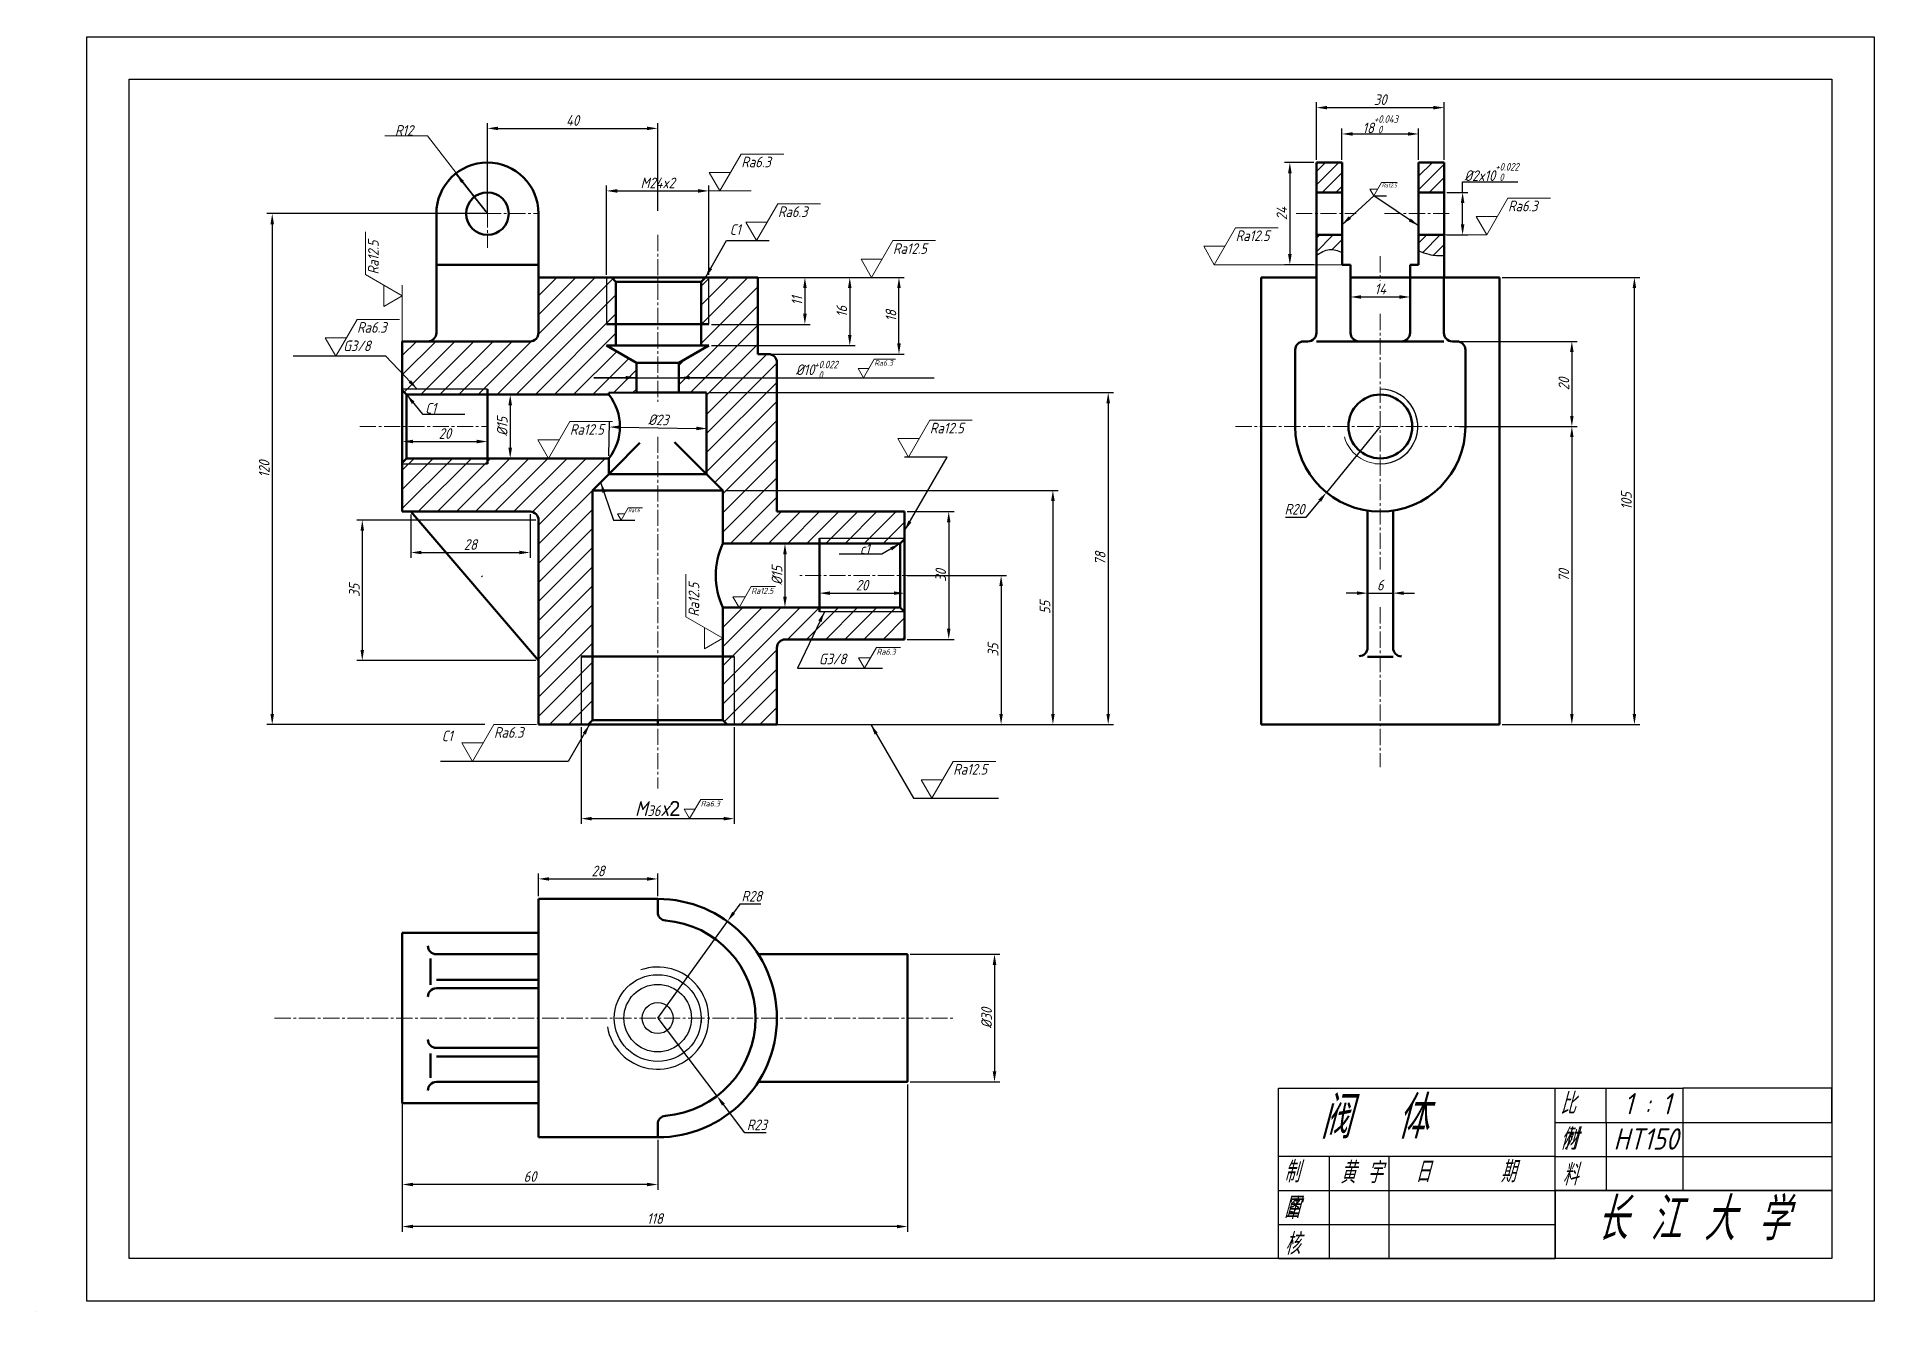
# Model space of a CAD drawing. Header units: millimetres. Extents: x 938 to 1370, y -102 to 197.
import ezdxf

# ---------------------------------------------------------------- set-up
doc = ezdxf.new("R2010")
doc.units = ezdxf.units.MM
doc.header["$LTSCALE"] = 0.2
doc.linetypes.add('CENTER2', pattern=[28.575, 19.05, -3.175, 3.175, -3.175])
doc.layers.add('实线', color=7, linetype='Continuous', lineweight=50)
doc.layers.add('总外框线', color=7, linetype='Continuous', lineweight=30)
for name, color, linetype in [('尺寸线', 6, 'Continuous'), ('点划线', 7, 'CENTER2'), ('细实线', 250, 'Continuous')]:
    doc.layers.add(name, color=color, linetype=linetype)
doc.styles.get("Standard").update_dxf_attribs({"font": 'gbeitc.shx', "bigfont": 'gbcbig.shx'})
doc.dimstyles.new('ISO-25', dxfattribs={"dimtxt": 2.5, "dimasz": 2.5, "dimexe": 1.25, "dimexo": 0.625, "dimtad": 1, "dimtoh": 1, "dimdsep": 46, "dimtxsty": 'Standard', "dimcen": 2.5, "dimadec": 0, "dimazin": 0, "dimtfac": 1, "dimtmove": 0, "dimatfit": 3, "dimfxl": 0, "dimarcsym": 0})

msp = doc.modelspace()

# ---------------------------------------------------------------- texts
at = {"layer": '实线', "lineweight": 0, "char_height": 2.5, "attachment_point": 1}
for s, width, insert in [('R12', 10.71308, (1022.426, 176.247)), ('C1', 6.33696, (1101.066, 152.967)), ('G3/8', 13.51488, (1010.269, 125.648)), ('C1', 6.56888, (1029.528, 110.993)), ('G3/8', 7.9052, (1122.027, 52.105)), ('C1', 16.30521, (1033.401, 34.027))]:
    msp.add_mtext_dynamic_manual_height_columns(s, width=width, gutter_width=12.5, heights=[0], dxfattribs=dict(at, insert=insert))
at = {"layer": '实线', "lineweight": -3, "attachment_point": 1}
for s, width, insert, char_height in [('\\A1;%%C10{\\H0.7x;\\S+0.022^  0;}', 22.57084, (1116.586, 120.889), 2.5), ('c1', 5.10588, (1131.657, 77.955), 2.5), ('1 : 1', 13.21302, (1311.179, -51.126), 5), ('HT150', 14.68799, (1308.748, -59.4), 5), ('黄 宇', 10, (1244.505, -67.316), 5)]:
    msp.add_mtext_dynamic_manual_height_columns(s, width=width, gutter_width=12.5, heights=[0], dxfattribs=dict(at, insert=insert, char_height=char_height))
at = {"layer": '细实线', "attachment_point": 1}
for s, width, heights, insert, char_height in [('阀  体', 45.14198, [11.984], (1239.762, -51.834), 10), ('比 例', 8.79142, [0], (1296.208, -51.069), 5), ('材 料', 8.79142, [0], (1296.753, -59.446), 5), ('制 图', 8.79142, [0], (1231.334, -67.13), 5), ('日^I期', 23.47244, [6.453], (1262.132, -67.093), 5), ('审 核', 8.79142, [0], (1231.489, -75.717), 5), ('长 江 大 学', 45.14198, [11.984], (1304.64, -75.739), 10)]:
    msp.add_mtext_dynamic_manual_height_columns(s, width=width, gutter_width=12.5, heights=heights, dxfattribs=dict(at, insert=insert, char_height=char_height))

# ---------------------------------------------------------------- blocks, each defined once
blk = doc.blocks.new('粗糙度')
at = {"layer": '实线', "lineweight": 0}
for p, q in [((5, 8.66), (0, 0)), ((5, 8.66), (15, 8.66)), ((0, 0), (-2.5, 4.33)), ((-2.5, 4.33), (2.5, 4.33))]:
    blk.add_line(p, q, dxfattribs=at)
blk.add_attdef('粗糙度', (5.02, 5.55), '', height=2.5, dxfattribs=at)
blk = doc.blocks.new('*D5')
at = {"layer": 'Defpoints', "color": 0, "lineweight": -3, "transparency": 16777216}
for p in [(1066.16, 35.45), (1102.16, 35.45), (1102.16, 13.34)]:
    blk.add_point(p, dxfattribs=at)
at = {"layer": '实线', "color": 0, "lineweight": -2, "transparency": 16777216}
for p, q in [((1066.16, 34.83), (1066.16, 12.09)), ((1102.16, 34.83), (1102.16, 12.09)), ((1068.66, 13.34), (1099.66, 13.34))]:
    blk.add_line(p, q, dxfattribs=at)
at = {"layer": '实线', "color": 0, "lineweight": -3, "transparency": 16777216}
for points in [[(1068.66, 13.75), (1068.66, 12.92), (1066.16, 13.34)], [(1099.66, 13.75), (1099.66, 12.92), (1102.16, 13.34)]]:
    blk.add_solid(points, dxfattribs=at)
at = {"layer": '实线', "color": 0, "lineweight": 0, "transparency": 16777216, "insert": (1084.16, 15.78), "char_height": 2.5, "attachment_point": 5}
blk.add_mtext('{\\H1.4x;M}36{\\H1.45833x;x\\Fg13f12w|c0;\\H0.96x;2}', dxfattribs=at)
blk = doc.blocks.new('*D6')
at = {"layer": 'Defpoints', "color": 0, "lineweight": -3, "transparency": 16777216}
for p in [(1107.66, 140.45), (1140.85, 140.45), (1107.66, 122.45)]:
    blk.add_point(p, dxfattribs=at)
at = {"layer": '实线', "color": 0, "lineweight": -2, "transparency": 16777216}
for p, q in [((1108.28, 140.45), (1142.1, 140.45)), ((1140.85, 124.95), (1140.85, 137.95)), ((1108.28, 122.45), (1142.1, 122.45))]:
    blk.add_line(p, q, dxfattribs=at)
at = {"layer": '实线', "color": 0, "lineweight": -3, "transparency": 16777216}
for points in [[(1140.43, 137.95), (1141.27, 137.95), (1140.85, 140.45)], [(1140.43, 124.95), (1141.27, 124.95), (1140.85, 122.45)]]:
    blk.add_solid(points, dxfattribs=at)
at = {"layer": '实线', "color": 0, "lineweight": 0, "transparency": 16777216, "insert": (1138.97, 131.45), "char_height": 2.5, "attachment_point": 5, "rotation": 90}
blk.add_mtext('18', dxfattribs=at)
blk = doc.blocks.new('*D7')
at = {"layer": 'Defpoints', "color": 0, "lineweight": -3, "transparency": 16777216}
for p in [(1095.76, 140.45), (1096.16, 124.45), (1129.29, 124.45)]:
    blk.add_point(p, dxfattribs=at)
at = {"layer": '实线', "color": 0, "lineweight": -2, "transparency": 16777216}
for p, q in [((1096.38, 140.45), (1130.54, 140.45)), ((1129.29, 137.95), (1129.29, 126.95)), ((1096.78, 124.45), (1130.54, 124.45))]:
    blk.add_line(p, q, dxfattribs=at)
at = {"layer": '实线', "color": 0, "lineweight": -3, "transparency": 16777216}
for points in [[(1128.87, 137.95), (1129.71, 137.95), (1129.29, 140.45)], [(1128.87, 126.95), (1129.71, 126.95), (1129.29, 124.45)]]:
    blk.add_solid(points, dxfattribs=at)
at = {"layer": '实线', "color": 0, "lineweight": 0, "transparency": 16777216, "insert": (1127.42, 132.45), "char_height": 2.5, "attachment_point": 5, "rotation": 90}
blk.add_mtext('16', dxfattribs=at)
blk = doc.blocks.new('*D8')
at = {"layer": 'Defpoints', "color": 0, "lineweight": -3, "transparency": 16777216}
for p in [(1096.16, 140.45), (1096.16, 129.45), (1118.75, 129.45)]:
    blk.add_point(p, dxfattribs=at)
at = {"layer": '实线', "color": 0, "lineweight": -2, "transparency": 16777216}
for p, q in [((1096.78, 140.45), (1120, 140.45)), ((1118.75, 137.95), (1118.75, 131.95)), ((1096.78, 129.45), (1120, 129.45))]:
    blk.add_line(p, q, dxfattribs=at)
at = {"layer": '实线', "color": 0, "lineweight": -3, "transparency": 16777216}
for points in [[(1118.33, 137.95), (1119.17, 137.95), (1118.75, 140.45)], [(1118.33, 131.95), (1119.17, 131.95), (1118.75, 129.45)]]:
    blk.add_solid(points, dxfattribs=at)
at = {"layer": '实线', "color": 0, "lineweight": 0, "transparency": 16777216, "insert": (1116.88, 134.95), "char_height": 2.5, "attachment_point": 5, "rotation": 90}
blk.add_mtext('11', dxfattribs=at)
blk = doc.blocks.new('*D9')
at = {"layer": 'Defpoints', "color": 0, "lineweight": -3, "transparency": 16777216}
for p in [(1096.16, 160.79), (1072.16, 140.45), (1096.16, 140.45)]:
    blk.add_point(p, dxfattribs=at)
at = {"layer": '实线', "color": 0, "lineweight": -2, "transparency": 16777216}
for p, q in [((1072.16, 141.08), (1072.16, 162.04)), ((1074.66, 160.79), (1093.66, 160.79)), ((1096.16, 141.08), (1096.16, 162.04))]:
    blk.add_line(p, q, dxfattribs=at)
at = {"layer": '实线', "color": 0, "lineweight": -3, "transparency": 16777216}
for points in [[(1074.66, 161.21), (1074.66, 160.37), (1072.16, 160.79)], [(1093.66, 161.21), (1093.66, 160.37), (1096.16, 160.79)]]:
    blk.add_solid(points, dxfattribs=at)
at = {"layer": '实线', "color": 0, "lineweight": 0, "transparency": 16777216, "insert": (1084.16, 162.67), "char_height": 2.5, "attachment_point": 5}
blk.add_mtext('M24x2', dxfattribs=at)
blk = doc.blocks.new('*D10')
at = {"layer": 'Defpoints', "color": 0, "lineweight": -3, "transparency": 16777216}
for p in [(1084.16, 175.48), (1044.16, 155.45), (1084.16, 155.45)]:
    blk.add_point(p, dxfattribs=at)
at = {"layer": '实线', "color": 0, "lineweight": -2, "transparency": 16777216}
for p, q in [((1044.16, 156.08), (1044.16, 176.73)), ((1046.66, 175.48), (1081.66, 175.48)), ((1084.16, 156.08), (1084.16, 176.73))]:
    blk.add_line(p, q, dxfattribs=at)
at = {"layer": '实线', "color": 0, "lineweight": -3, "transparency": 16777216}
for points in [[(1046.66, 175.89), (1046.66, 175.06), (1044.16, 175.48)], [(1081.66, 175.89), (1081.66, 175.06), (1084.16, 175.48)]]:
    blk.add_solid(points, dxfattribs=at)
at = {"layer": '实线', "color": 0, "lineweight": 0, "transparency": 16777216, "insert": (1064.16, 177.35), "char_height": 2.5, "attachment_point": 5}
blk.add_mtext('40', dxfattribs=at)
blk = doc.blocks.new('*D11')
at = {"layer": 'Defpoints', "color": 0, "lineweight": -3, "transparency": 16777216}
for p in [(1044.16, 155.45), (993.59, 35.45), (1044.16, 35.45)]:
    blk.add_point(p, dxfattribs=at)
at = {"layer": '实线', "color": 0, "lineweight": -2, "transparency": 16777216}
for p, q in [((1043.53, 155.45), (992.34, 155.45)), ((993.59, 152.95), (993.59, 37.95)), ((1043.53, 35.45), (992.34, 35.45))]:
    blk.add_line(p, q, dxfattribs=at)
at = {"layer": '实线', "color": 0, "lineweight": -3, "transparency": 16777216}
for points in [[(993.17, 152.95), (994.01, 152.95), (993.59, 155.45)], [(993.17, 37.95), (994.01, 37.95), (993.59, 35.45)]]:
    blk.add_solid(points, dxfattribs=at)
at = {"layer": '实线', "color": 0, "lineweight": 0, "transparency": 16777216, "insert": (991.71, 95.45), "char_height": 2.5, "attachment_point": 5, "rotation": 90}
blk.add_mtext('120', dxfattribs=at)
blk = doc.blocks.new('*D12')
at = {"layer": 'Defpoints', "color": 0, "lineweight": -3, "transparency": 16777216}
for p in [(1024.16, 101.92), (1044.16, 101.92), (1044.16, 101.92)]:
    blk.add_point(p, dxfattribs=at)
at = {"layer": '实线', "color": 0, "lineweight": -2, "transparency": 16777216}
for p, q in [((1024.16, 101.3), (1024.16, 100.67)), ((1026.66, 101.92), (1041.66, 101.92)), ((1044.16, 102.55), (1044.16, 103.17))]:
    blk.add_line(p, q, dxfattribs=at)
at = {"layer": '实线', "color": 0, "lineweight": -3, "transparency": 16777216}
for points in [[(1026.66, 102.34), (1026.66, 101.51), (1024.16, 101.92)], [(1041.66, 102.34), (1041.66, 101.51), (1044.16, 101.92)]]:
    blk.add_solid(points, dxfattribs=at)
at = {"layer": '实线', "color": 0, "lineweight": 0, "transparency": 16777216, "insert": (1034.16, 103.8), "char_height": 2.5, "attachment_point": 5}
blk.add_mtext('20', dxfattribs=at)
blk = doc.blocks.new('*D13')
at = {"layer": 'Defpoints', "color": 0, "lineweight": -3, "transparency": 16777216}
for p in [(1044.16, 112.95), (1044.16, 97.95), (1049.51, 97.95)]:
    blk.add_point(p, dxfattribs=at)
at = {"layer": '实线', "color": 0, "lineweight": -2, "transparency": 16777216}
for p, q in [((1044.78, 112.95), (1050.76, 112.95)), ((1049.51, 110.45), (1049.51, 100.45)), ((1044.78, 97.95), (1050.76, 97.95))]:
    blk.add_line(p, q, dxfattribs=at)
at = {"layer": '实线', "color": 0, "lineweight": -3, "transparency": 16777216}
for points in [[(1049.09, 110.45), (1049.92, 110.45), (1049.51, 112.95)], [(1049.09, 100.45), (1049.92, 100.45), (1049.51, 97.95)]]:
    blk.add_solid(points, dxfattribs=at)
at = {"layer": '实线', "color": 0, "lineweight": 0, "transparency": 16777216, "insert": (1047.63, 105.45), "char_height": 2.5, "attachment_point": 5, "rotation": 90}
blk.add_mtext('%%C15', dxfattribs=at)
blk = doc.blocks.new('*D14')
at = {"layer": 'Defpoints', "color": 0, "lineweight": -3, "transparency": 16777216}
for p in [(1095.78, 104.96), (1072.66, 97.95), (1095.66, 97.59)]:
    blk.add_point(p, dxfattribs=at)
at = {"layer": '实线', "color": 0, "lineweight": -2, "transparency": 16777216}
for p, q in [((1072.67, 98.58), (1072.8, 106.58)), ((1075.27, 105.29), (1093.28, 105)), ((1095.67, 98.21), (1095.8, 106.21))]:
    blk.add_line(p, q, dxfattribs=at)
at = {"layer": '实线', "color": 0, "lineweight": -3, "transparency": 16777216}
for points in [[(1075.28, 105.7), (1075.27, 104.87), (1072.78, 105.33)], [(1093.28, 105.42), (1093.27, 104.58), (1095.78, 104.96)]]:
    blk.add_solid(points, dxfattribs=at)
at = {"layer": '实线', "color": 0, "lineweight": 0, "transparency": 16777216, "insert": (1084.31, 107.02), "char_height": 2.5, "attachment_point": 5, "rotation": 359.0826}
blk.add_mtext('%%C23', dxfattribs=at)
blk = doc.blocks.new('*D15')
at = {"layer": 'Defpoints', "color": 0, "lineweight": -3, "transparency": 16777216}
for p in [(1026.16, 85.45), (1054.16, 85.45), (1054.16, 75.85)]:
    blk.add_point(p, dxfattribs=at)
at = {"layer": '实线', "color": 0, "lineweight": -2, "transparency": 16777216}
for p, q in [((1026.16, 84.82), (1026.16, 74.6)), ((1054.16, 84.83), (1054.16, 74.6)), ((1028.66, 75.85), (1051.66, 75.85))]:
    blk.add_line(p, q, dxfattribs=at)
at = {"layer": '实线', "color": 0, "lineweight": -3, "transparency": 16777216}
for points in [[(1028.66, 76.27), (1028.66, 75.44), (1026.16, 75.85)], [(1051.66, 76.27), (1051.66, 75.44), (1054.16, 75.85)]]:
    blk.add_solid(points, dxfattribs=at)
at = {"layer": '实线', "color": 0, "lineweight": -3, "transparency": 16777216, "insert": (1040.16, 77.73), "char_height": 2.5, "attachment_point": 5}
blk.add_mtext('28', dxfattribs=at)
blk = doc.blocks.new('*D16')
at = {"layer": 'Defpoints', "color": 0, "lineweight": -3, "transparency": 16777216}
for p in [(1056.16, 83.45), (1014.75, 50.46), (1056.16, 50.45)]:
    blk.add_point(p, dxfattribs=at)
at = {"layer": '实线', "color": 0, "lineweight": -2, "transparency": 16777216}
for p, q in [((1055.54, 83.45), (1013.5, 83.46)), ((1014.75, 80.96), (1014.75, 52.96)), ((1055.53, 50.45), (1013.5, 50.46))]:
    blk.add_line(p, q, dxfattribs=at)
at = {"layer": '实线', "color": 0, "lineweight": -3, "transparency": 16777216}
for points in [[(1014.34, 80.96), (1015.17, 80.96), (1014.75, 83.46)], [(1014.33, 52.96), (1015.16, 52.96), (1014.75, 50.46)]]:
    blk.add_solid(points, dxfattribs=at)
at = {"layer": '实线', "color": 0, "lineweight": -3, "transparency": 16777216, "insert": (1012.88, 66.96), "char_height": 2.5, "attachment_point": 5, "rotation": 89.9918}
blk.add_mtext('35', dxfattribs=at)
blk = doc.blocks.new('*D17')
at = {"layer": 'Defpoints', "color": 0, "lineweight": -3, "transparency": 16777216}
for p in [(1122.16, 77.95), (1114.06, 62.95), (1122.16, 62.95)]:
    blk.add_point(p, dxfattribs=at)
at = {"layer": '实线', "color": 0, "lineweight": -2, "transparency": 16777216}
for p, q in [((1121.53, 77.95), (1112.81, 77.95)), ((1114.06, 75.45), (1114.06, 65.45)), ((1121.53, 62.95), (1112.81, 62.95))]:
    blk.add_line(p, q, dxfattribs=at)
at = {"layer": '实线', "color": 0, "lineweight": -3, "transparency": 16777216}
for points in [[(1113.65, 75.45), (1114.48, 75.45), (1114.06, 77.95)], [(1113.65, 65.45), (1114.48, 65.45), (1114.06, 62.95)]]:
    blk.add_solid(points, dxfattribs=at)
at = {"layer": '实线', "color": 0, "lineweight": -3, "transparency": 16777216, "insert": (1112.19, 70.45), "char_height": 2.5, "attachment_point": 5, "rotation": 90}
blk.add_mtext('%%C15', dxfattribs=at)
blk = doc.blocks.new('*D18')
at = {"layer": 'Defpoints', "color": 0, "lineweight": -3, "transparency": 16777216}
for p in [(1142.16, 66.3), (1122.16, 62.95), (1142.16, 62.95)]:
    blk.add_point(p, dxfattribs=at)
at = {"layer": '实线', "color": 0, "lineweight": -2, "transparency": 16777216}
for p, q in [((1122.16, 63.58), (1122.16, 67.55)), ((1124.66, 66.3), (1139.66, 66.3)), ((1142.16, 63.58), (1142.16, 67.55))]:
    blk.add_line(p, q, dxfattribs=at)
at = {"layer": '实线', "color": 0, "lineweight": -3, "transparency": 16777216}
for points in [[(1124.66, 66.72), (1124.66, 65.89), (1122.16, 66.3)], [(1139.66, 66.72), (1139.66, 65.89), (1142.16, 66.3)]]:
    blk.add_solid(points, dxfattribs=at)
at = {"layer": '实线', "color": 0, "lineweight": -3, "transparency": 16777216, "insert": (1132.16, 68.18), "char_height": 2.5, "attachment_point": 5}
blk.add_mtext('20', dxfattribs=at)
blk = doc.blocks.new('*D19')
at = {"layer": 'Defpoints', "color": 0, "lineweight": -3, "transparency": 16777216}
for p in [(1142.16, 85.45), (1142.16, 55.45), (1152.54, 55.45)]:
    blk.add_point(p, dxfattribs=at)
at = {"layer": '实线', "color": 0, "lineweight": -2, "transparency": 16777216}
for p, q in [((1142.78, 85.45), (1153.79, 85.45)), ((1152.54, 82.95), (1152.54, 57.95)), ((1142.78, 55.45), (1153.79, 55.45))]:
    blk.add_line(p, q, dxfattribs=at)
at = {"layer": '实线', "color": 0, "lineweight": -3, "transparency": 16777216}
for points in [[(1152.12, 82.95), (1152.96, 82.95), (1152.54, 85.45)], [(1152.12, 57.95), (1152.96, 57.95), (1152.54, 55.45)]]:
    blk.add_solid(points, dxfattribs=at)
at = {"layer": '实线', "color": 0, "lineweight": -3, "transparency": 16777216, "insert": (1150.67, 70.45), "char_height": 2.5, "attachment_point": 5, "rotation": 90}
blk.add_mtext('30', dxfattribs=at)
blk = doc.blocks.new('*D20')
at = {"layer": 'Defpoints', "color": 0, "lineweight": -3, "transparency": 16777216}
for p in [(1095.66, 113.4), (1095.66, 35.45), (1190.01, 35.45)]:
    blk.add_point(p, dxfattribs=at)
at = {"layer": '实线', "color": 0, "lineweight": -2, "transparency": 16777216}
for p, q in [((1096.28, 113.4), (1191.26, 113.4)), ((1190.01, 110.9), (1190.01, 37.95)), ((1096.28, 35.45), (1191.26, 35.45))]:
    blk.add_line(p, q, dxfattribs=at)
at = {"layer": '实线', "color": 0, "lineweight": -3, "transparency": 16777216}
for points in [[(1189.59, 110.9), (1190.43, 110.9), (1190.01, 113.4)], [(1189.59, 37.95), (1190.43, 37.95), (1190.01, 35.45)]]:
    blk.add_solid(points, dxfattribs=at)
at = {"layer": '实线', "color": 0, "lineweight": -3, "transparency": 16777216, "insert": (1188.14, 74.43), "char_height": 2.5, "attachment_point": 5, "rotation": 90}
blk.add_mtext('78', dxfattribs=at)
blk = doc.blocks.new('*D21')
at = {"layer": 'Defpoints', "color": 0, "lineweight": -3, "transparency": 16777216}
for p in [(1099.46, 90.45), (1099.46, 35.45), (1177.02, 35.45)]:
    blk.add_point(p, dxfattribs=at)
at = {"layer": '实线', "color": 0, "lineweight": -2, "transparency": 16777216}
for p, q in [((1100.08, 90.45), (1178.27, 90.45)), ((1177.02, 87.95), (1177.02, 37.95)), ((1100.08, 35.45), (1178.27, 35.45))]:
    blk.add_line(p, q, dxfattribs=at)
at = {"layer": '实线', "color": 0, "lineweight": -3, "transparency": 16777216}
for points in [[(1176.6, 87.95), (1177.44, 87.95), (1177.02, 90.45)], [(1176.6, 37.95), (1177.44, 37.95), (1177.02, 35.45)]]:
    blk.add_solid(points, dxfattribs=at)
at = {"layer": '实线', "color": 0, "lineweight": -3, "transparency": 16777216, "insert": (1175.15, 62.95), "char_height": 2.5, "attachment_point": 5, "rotation": 90}
blk.add_mtext('55', dxfattribs=at)
blk = doc.blocks.new('*D22')
at = {"layer": 'Defpoints', "color": 0, "lineweight": -3, "transparency": 16777216}
for p in [(1142.16, 70.45), (1142.16, 35.45), (1164.85, 35.45)]:
    blk.add_point(p, dxfattribs=at)
at = {"layer": '实线', "color": 0, "lineweight": -2, "transparency": 16777216}
for p, q in [((1142.78, 70.45), (1166.1, 70.45)), ((1164.85, 67.95), (1164.85, 37.95)), ((1142.78, 35.45), (1166.1, 35.45))]:
    blk.add_line(p, q, dxfattribs=at)
at = {"layer": '实线', "color": 0, "lineweight": -3, "transparency": 16777216}
for points in [[(1164.43, 67.95), (1165.26, 67.95), (1164.85, 70.45)], [(1164.43, 37.95), (1165.26, 37.95), (1164.85, 35.45)]]:
    blk.add_solid(points, dxfattribs=at)
at = {"layer": '实线', "color": 0, "lineweight": -3, "transparency": 16777216, "insert": (1162.97, 52.95), "char_height": 2.5, "attachment_point": 5, "rotation": 90}
blk.add_mtext('35', dxfattribs=at)
blk = doc.blocks.new('*D23')
at = {"layer": 'Defpoints', "color": 0, "lineweight": -3, "transparency": 16777216}
for p in [(1084.16, -0.82), (1056.16, -5.52), (1084.16, -5.52)]:
    blk.add_point(p, dxfattribs=at)
at = {"layer": '实线', "color": 0, "lineweight": -2, "transparency": 16777216}
for p, q in [((1056.16, -4.89), (1056.16, 0.43)), ((1084.16, -4.89), (1084.16, 0.43)), ((1058.66, -0.82), (1081.66, -0.82))]:
    blk.add_line(p, q, dxfattribs=at)
at = {"layer": '实线', "color": 0, "lineweight": -3, "transparency": 16777216}
for points in [[(1058.66, -0.41), (1058.66, -1.24), (1056.16, -0.82)], [(1081.66, -0.41), (1081.66, -1.24), (1084.16, -0.82)]]:
    blk.add_solid(points, dxfattribs=at)
at = {"layer": '实线', "color": 0, "lineweight": -3, "transparency": 16777216, "insert": (1070.16, 1.05), "char_height": 2.5, "attachment_point": 5}
blk.add_mtext('28', dxfattribs=at)
blk = doc.blocks.new('*D24')
at = {"layer": 'Defpoints', "color": 0, "lineweight": -3, "transparency": 16777216}
for p in [(1024.16, -48.52), (1142.85, -48.52), (1024.16, -82.47)]:
    blk.add_point(p, dxfattribs=at)
at = {"layer": '实线', "color": 0, "lineweight": -2, "transparency": 16777216}
for p, q in [((1024.16, -49.14), (1024.16, -83.72)), ((1142.85, -49.14), (1142.85, -83.72)), ((1140.35, -82.47), (1026.66, -82.47))]:
    blk.add_line(p, q, dxfattribs=at)
at = {"layer": '实线', "color": 0, "lineweight": -3, "transparency": 16777216}
for points in [[(1026.66, -82.05), (1026.66, -82.89), (1024.16, -82.47)], [(1140.35, -82.05), (1140.35, -82.89), (1142.85, -82.47)]]:
    blk.add_solid(points, dxfattribs=at)
at = {"layer": '实线', "color": 0, "lineweight": -3, "transparency": 16777216, "insert": (1083.5, -80.6), "char_height": 2.5, "attachment_point": 5}
blk.add_mtext('118', dxfattribs=at)
blk = doc.blocks.new('*D25')
at = {"layer": 'Defpoints', "color": 0, "lineweight": -3, "transparency": 16777216}
for p in [(1142.85, -18.52), (1142.85, -48.52), (1163.3, -48.52)]:
    blk.add_point(p, dxfattribs=at)
at = {"layer": '实线', "color": 0, "lineweight": -2, "transparency": 16777216}
for p, q in [((1143.47, -18.52), (1164.55, -18.52)), ((1163.3, -21.02), (1163.3, -46.02)), ((1143.47, -48.52), (1164.55, -48.52))]:
    blk.add_line(p, q, dxfattribs=at)
at = {"layer": '实线', "color": 0, "lineweight": -3, "transparency": 16777216}
for points in [[(1162.88, -21.02), (1163.72, -21.02), (1163.3, -18.52)], [(1162.88, -46.02), (1163.72, -46.02), (1163.3, -48.52)]]:
    blk.add_solid(points, dxfattribs=at)
at = {"layer": '实线', "color": 0, "lineweight": -3, "transparency": 16777216, "insert": (1161.43, -33.52), "char_height": 2.5, "attachment_point": 5, "rotation": 90}
blk.add_mtext('%%C30', dxfattribs=at)
blk = doc.blocks.new('*D26')
at = {"layer": 'Defpoints', "color": 0, "lineweight": -3, "transparency": 16777216}
for p in [(1024.16, -61.52), (1084.16, -61.52), (1024.16, -72.6)]:
    blk.add_point(p, dxfattribs=at)
at = {"layer": '实线', "color": 0, "lineweight": -2, "transparency": 16777216}
for p, q in [((1024.16, -62.14), (1024.16, -73.85)), ((1084.16, -62.14), (1084.16, -73.85)), ((1081.66, -72.6), (1026.66, -72.6))]:
    blk.add_line(p, q, dxfattribs=at)
at = {"layer": '实线', "color": 0, "lineweight": -3, "transparency": 16777216}
for points in [[(1026.66, -72.19), (1026.66, -73.02), (1024.16, -72.6)], [(1081.66, -72.19), (1081.66, -73.02), (1084.16, -72.6)]]:
    blk.add_solid(points, dxfattribs=at)
at = {"layer": '实线', "color": 0, "lineweight": -3, "transparency": 16777216, "insert": (1054.16, -70.73), "char_height": 2.5, "attachment_point": 5}
blk.add_mtext('60', dxfattribs=at)
blk = doc.blocks.new('*D27')
at = {"layer": 'Defpoints', "color": 0, "lineweight": -3, "transparency": 16777216}
for p in [(1262.94, 174.17), (1244.94, 167.45), (1262.94, 167.45)]:
    blk.add_point(p, dxfattribs=at)
at = {"layer": '实线', "color": 0, "lineweight": -2, "transparency": 16777216}
for p, q in [((1244.94, 168.08), (1244.94, 175.42)), ((1247.44, 174.17), (1260.44, 174.17)), ((1262.94, 168.08), (1262.94, 175.42))]:
    blk.add_line(p, q, dxfattribs=at)
at = {"layer": '实线', "color": 0, "lineweight": -3, "transparency": 16777216}
for points in [[(1247.44, 174.59), (1247.44, 173.76), (1244.94, 174.17)], [(1260.44, 174.59), (1260.44, 173.76), (1262.94, 174.17)]]:
    blk.add_solid(points, dxfattribs=at)
at = {"layer": '实线', "color": 0, "lineweight": -3, "transparency": 16777216, "insert": (1253.94, 176.44), "char_height": 2.5, "attachment_point": 5}
blk.add_mtext('18{\\H0.7x;\\S+0.043^  0;}', dxfattribs=at)
blk = doc.blocks.new('*D28')
at = {"layer": 'Defpoints', "color": 0, "lineweight": -3, "transparency": 16777216}
for p in [(1100.55, -10.81), (1084.16, -33.52)]:
    blk.add_point(p, dxfattribs=at)
at = {"layer": '实线', "color": 0, "lineweight": -2, "transparency": 16777216}
for p, q in [((1103.47, -6.76), (1102.01, -8.79)), ((1108.42, -6.76), (1103.47, -6.76)), ((1084.16, -33.52), (1100.55, -10.81))]:
    blk.add_line(p, q, dxfattribs=at)
at = {"layer": '实线', "color": 0, "lineweight": -3, "transparency": 16777216}
blk.add_solid([(1101.67, -8.54), (1102.35, -9.03), (1100.55, -10.81)], dxfattribs=at)
at = {"layer": '实线', "color": 0, "lineweight": -3, "transparency": 16777216, "insert": (1106.26, -4.89), "char_height": 2.5, "attachment_point": 5}
blk.add_mtext('R28', dxfattribs=at)
blk = doc.blocks.new('*D29')
at = {"layer": 'Defpoints', "color": 0, "lineweight": -3, "transparency": 16777216}
for p in [(1084.16, -33.52), (1098.08, -51.82)]:
    blk.add_point(p, dxfattribs=at)
at = {"layer": '实线', "color": 0, "lineweight": -2, "transparency": 16777216}
for p, q in [((1084.16, -33.52), (1098.08, -51.82)), ((1104.65, -60.46), (1099.59, -53.81)), ((1109.65, -60.46), (1104.65, -60.46))]:
    blk.add_line(p, q, dxfattribs=at)
at = {"layer": '实线', "color": 0, "lineweight": -3, "transparency": 16777216}
blk.add_solid([(1099.93, -53.56), (1099.26, -54.07), (1098.08, -51.82)], dxfattribs=at)
at = {"layer": '实线', "color": 0, "lineweight": -3, "transparency": 16777216, "insert": (1107.46, -58.59), "char_height": 2.5, "attachment_point": 5}
blk.add_mtext('R23', dxfattribs=at)
blk = doc.blocks.new('*D30')
at = {"layer": 'Defpoints', "color": 0, "lineweight": -3, "transparency": 16777216}
for p in [(1268.94, 180.35), (1238.94, 167.45), (1268.94, 167.45)]:
    blk.add_point(p, dxfattribs=at)
at = {"layer": '实线', "color": 0, "lineweight": -2, "transparency": 16777216}
for p, q in [((1238.94, 168.08), (1238.94, 181.6)), ((1268.94, 168.08), (1268.94, 181.6)), ((1241.44, 180.35), (1266.44, 180.35))]:
    blk.add_line(p, q, dxfattribs=at)
at = {"layer": '实线', "color": 0, "lineweight": -3, "transparency": 16777216}
for points in [[(1241.44, 180.76), (1241.44, 179.93), (1238.94, 180.35)], [(1266.44, 180.76), (1266.44, 179.93), (1268.94, 180.35)]]:
    blk.add_solid(points, dxfattribs=at)
at = {"layer": '实线', "color": 0, "lineweight": -3, "transparency": 16777216, "insert": (1253.94, 182.22), "char_height": 2.5, "attachment_point": 5}
blk.add_mtext('30', dxfattribs=at)
blk = doc.blocks.new('*D31')
at = {"layer": 'Defpoints', "color": 0, "lineweight": -3, "transparency": 16777216}
for p in [(1238.94, 167.45), (1232.69, 143.45), (1238.94, 143.45)]:
    blk.add_point(p, dxfattribs=at)
at = {"layer": '实线', "color": 0, "lineweight": -2, "transparency": 16777216}
for p, q in [((1238.32, 167.45), (1231.44, 167.45)), ((1232.69, 164.95), (1232.69, 145.95)), ((1238.32, 143.45), (1231.44, 143.45))]:
    blk.add_line(p, q, dxfattribs=at)
at = {"layer": '实线', "color": 0, "lineweight": -3, "transparency": 16777216}
for points in [[(1232.27, 164.95), (1233.11, 164.95), (1232.69, 167.45)], [(1232.27, 145.95), (1233.11, 145.95), (1232.69, 143.45)]]:
    blk.add_solid(points, dxfattribs=at)
at = {"layer": '实线', "color": 0, "lineweight": -3, "transparency": 16777216, "insert": (1230.81, 155.45), "char_height": 2.5, "attachment_point": 5, "rotation": 90}
blk.add_mtext('24', dxfattribs=at)
blk = doc.blocks.new('*D32')
at = {"layer": 'Defpoints', "color": 0, "lineweight": -3, "transparency": 16777216}
for p in [(1268.94, 160.45), (1273.28, 160.45), (1268.94, 150.45)]:
    blk.add_point(p, dxfattribs=at)
at = {"layer": '实线', "color": 0, "lineweight": -2, "transparency": 16777216}
for p, q in [((1269.57, 160.45), (1274.53, 160.45)), ((1273.28, 160.45), (1273.28, 162.95)), ((1273.28, 162.95), (1286.24, 162.95)), ((1273.28, 152.95), (1273.28, 157.95)), ((1269.57, 150.45), (1274.53, 150.45))]:
    blk.add_line(p, q, dxfattribs=at)
at = {"layer": '实线', "color": 0, "lineweight": -3, "transparency": 16777216}
for points in [[(1272.86, 157.95), (1273.7, 157.95), (1273.28, 160.45)], [(1272.86, 152.95), (1273.7, 152.95), (1273.28, 150.45)]]:
    blk.add_solid(points, dxfattribs=at)
at = {"layer": '实线', "color": 0, "lineweight": -3, "transparency": 16777216, "insert": (1280.08, 165.22), "char_height": 2.5, "attachment_point": 5}
blk.add_mtext('%%C2x10{\\H0.7x;\\S+0.022^  0;}', dxfattribs=at)
blk = doc.blocks.new('*D33')
at = {"layer": 'Defpoints', "color": 0, "lineweight": -3, "transparency": 16777216}
for p in [(1246.94, 140.45), (1260.94, 140.45), (1260.94, 135.88)]:
    blk.add_point(p, dxfattribs=at)
at = {"layer": '实线', "color": 0, "lineweight": -2, "transparency": 16777216}
for p, q in [((1246.94, 139.83), (1246.94, 134.63)), ((1260.94, 139.83), (1260.94, 134.63)), ((1249.44, 135.88), (1258.44, 135.88))]:
    blk.add_line(p, q, dxfattribs=at)
at = {"layer": '实线', "color": 0, "lineweight": -3, "transparency": 16777216}
for points in [[(1249.44, 136.3), (1249.44, 135.46), (1246.94, 135.88)], [(1258.44, 136.3), (1258.44, 135.46), (1260.94, 135.88)]]:
    blk.add_solid(points, dxfattribs=at)
at = {"layer": '实线', "color": 0, "lineweight": -3, "transparency": 16777216, "insert": (1253.94, 137.76), "char_height": 2.5, "attachment_point": 5}
blk.add_mtext('14', dxfattribs=at)
blk = doc.blocks.new('*D36')
at = {"layer": 'Defpoints', "color": 0, "lineweight": -3, "transparency": 16777216}
for p in [(1250.94, 66.31), (1256.94, 66.31), (1256.94, 66.31)]:
    blk.add_point(p, dxfattribs=at)
at = {"layer": '实线', "color": 0, "lineweight": -2, "transparency": 16777216}
for p, q in [((1248.44, 66.31), (1245.94, 66.31)), ((1250.94, 66.94), (1250.94, 67.56)), ((1250.94, 66.31), (1256.94, 66.31)), ((1256.94, 66.94), (1256.94, 67.56)), ((1259.44, 66.31), (1261.94, 66.31))]:
    blk.add_line(p, q, dxfattribs=at)
at = {"layer": '实线', "color": 0, "lineweight": -3, "transparency": 16777216}
for points in [[(1248.44, 66.73), (1248.44, 65.89), (1250.94, 66.31)], [(1259.44, 66.73), (1259.44, 65.89), (1256.94, 66.31)]]:
    blk.add_solid(points, dxfattribs=at)
at = {"layer": '实线', "color": 0, "lineweight": -3, "transparency": 16777216, "insert": (1253.94, 68.19), "char_height": 2.5, "attachment_point": 5}
blk.add_mtext('6', dxfattribs=at)
blk = doc.blocks.new('*D37')
at = {"layer": 'Defpoints', "color": 0, "lineweight": -3, "transparency": 16777216}
for p in [(1253.94, 105.45), (1241.29, 89.97)]:
    blk.add_point(p, dxfattribs=at)
at = {"layer": '实线', "color": 0, "lineweight": -2, "transparency": 16777216}
for p, q in [((1253.94, 105.45), (1241.29, 89.97)), ((1236.55, 84.16), (1239.71, 88.03)), ((1231.65, 84.16), (1236.55, 84.16))]:
    blk.add_line(p, q, dxfattribs=at)
at = {"layer": '实线', "color": 0, "lineweight": -3, "transparency": 16777216}
blk.add_solid([(1239.39, 88.29), (1240.03, 87.77), (1241.29, 89.97)], dxfattribs=at)
at = {"layer": '实线', "color": 0, "lineweight": -3, "transparency": 16777216, "insert": (1233.79, 86.03), "char_height": 2.5, "attachment_point": 5}
blk.add_mtext('R20', dxfattribs=at)
blk = doc.blocks.new('*D38')
at = {"layer": 'Defpoints', "color": 0, "lineweight": -3, "transparency": 16777216}
for p in [(1271.94, 125.45), (1271.94, 105.45), (1298.95, 105.45)]:
    blk.add_point(p, dxfattribs=at)
at = {"layer": '实线', "color": 0, "lineweight": -2, "transparency": 16777216}
for p, q in [((1272.57, 125.45), (1300.2, 125.45)), ((1298.95, 122.95), (1298.95, 107.95)), ((1272.57, 105.45), (1300.2, 105.45))]:
    blk.add_line(p, q, dxfattribs=at)
at = {"layer": '实线', "color": 0, "lineweight": -3, "transparency": 16777216}
for points in [[(1298.53, 122.95), (1299.36, 122.95), (1298.95, 125.45)], [(1298.53, 107.95), (1299.36, 107.95), (1298.95, 105.45)]]:
    blk.add_solid(points, dxfattribs=at)
at = {"layer": '实线', "color": 0, "lineweight": -3, "transparency": 16777216, "insert": (1297.07, 115.45), "char_height": 2.5, "attachment_point": 5, "rotation": 90}
blk.add_mtext('20', dxfattribs=at)
blk = doc.blocks.new('*D40')
at = {"layer": 'Defpoints', "color": 0, "lineweight": -3, "transparency": 16777216}
for p in [(1281.94, 140.45), (1313.65, 140.45), (1281.94, 35.45)]:
    blk.add_point(p, dxfattribs=at)
at = {"layer": '实线', "color": 0, "lineweight": -2, "transparency": 16777216}
for p, q in [((1282.57, 140.45), (1314.9, 140.45)), ((1313.65, 37.95), (1313.65, 137.95)), ((1282.57, 35.45), (1314.9, 35.45))]:
    blk.add_line(p, q, dxfattribs=at)
at = {"layer": '实线', "color": 0, "lineweight": -3, "transparency": 16777216}
for points in [[(1313.23, 137.95), (1314.06, 137.95), (1313.65, 140.45)], [(1313.23, 37.95), (1314.06, 37.95), (1313.65, 35.45)]]:
    blk.add_solid(points, dxfattribs=at)
at = {"layer": '实线', "color": 0, "lineweight": -3, "transparency": 16777216, "insert": (1311.77, 87.95), "char_height": 2.5, "attachment_point": 5, "rotation": 90}
blk.add_mtext('105', dxfattribs=at)
blk = doc.blocks.new('*D41')
at = {"layer": 'Defpoints', "color": 0, "lineweight": -3, "transparency": 16777216}
for p in [(1281.94, 105.45), (1281.94, 35.45), (1298.95, 35.45)]:
    blk.add_point(p, dxfattribs=at)
at = {"layer": '实线', "color": 0, "lineweight": -2, "transparency": 16777216}
for p, q in [((1282.57, 105.45), (1300.2, 105.45)), ((1298.95, 102.95), (1298.95, 37.95)), ((1282.57, 35.45), (1300.2, 35.45))]:
    blk.add_line(p, q, dxfattribs=at)
at = {"layer": '实线', "color": 0, "lineweight": -3, "transparency": 16777216}
for points in [[(1298.53, 102.95), (1299.36, 102.95), (1298.95, 105.45)], [(1298.53, 37.95), (1299.36, 37.95), (1298.95, 35.45)]]:
    blk.add_solid(points, dxfattribs=at)
at = {"layer": '实线', "color": 0, "lineweight": -3, "transparency": 16777216, "insert": (1297.07, 70.45), "char_height": 2.5, "attachment_point": 5, "rotation": 90}
blk.add_mtext('70', dxfattribs=at)

# ---------------------------------------------------------------- dimensions: what is measured, and where the dimension line sits
at = {"layer": '实线', "lineweight": -3}
for base, p1, p2, picture, middle in [((1268.945, 180.346), (1238.945, 167.455), (1268.945, 167.455), '*D30', (1253.945, 182.221)), ((1260.945, 135.88), (1246.945, 140.455), (1260.945, 140.455), '*D33', (1253.945, 137.755)), ((1054.162, 75.852), (1026.162, 85.449), (1054.162, 85.455), '*D15', (1040.162, 77.727)), ((1142.157, 66.303), (1122.157, 62.955), (1142.157, 62.955), '*D18', (1132.157, 68.178)), ((1084.157, -0.824), (1056.157, -5.517), (1084.157, -5.517), '*D23', (1070.157, 1.051)), ((1024.157, -72.604), (1084.157, -61.517), (1024.157, -61.517), '*D26', (1054.157, -70.729))]:
    dim = msp.add_linear_dim(base=base, p1=p1, p2=p2, dimstyle='ISO-25', dxfattribs=at)
    dim.commit()
    dim.dimension.update_dxf_attribs({"geometry": picture, "text_midpoint": middle})
at = {"layer": '实线', "lineweight": 0}
for base, p1, p2, picture, middle in [((1084.157, 175.478), (1044.157, 155.455), (1084.157, 155.455), '*D10', (1064.157, 177.353)), ((1044.157, 101.922), (1024.157, 101.922), (1044.157, 101.922), '*D12', (1034.157, 103.797))]:
    dim = msp.add_linear_dim(base=base, p1=p1, p2=p2, dimstyle='ISO-25', dxfattribs=at)
    dim.commit()
    dim.dimension.update_dxf_attribs({"geometry": picture, "text_midpoint": middle})
at = {"layer": '实线', "lineweight": -3}
for base, p1, p2, text, picture, middle in [((1262.945, 174.172), (1244.945, 167.455), (1262.945, 167.455), '<>{\\H0.7x;\\S+0.043^  0;}', '*D27', (1253.945, 176.437)), ((1024.157, -82.471), (1142.848, -48.517), (1024.157, -48.517), '118', '*D24', (1083.503, -80.596))]:
    dim = msp.add_linear_dim(base=base, p1=p1, p2=p2, text=text, dimstyle='ISO-25', dxfattribs=at)
    dim.commit()
    dim.dimension.update_dxf_attribs({"geometry": picture, "text_midpoint": middle})
for base, p1, p2, text, picture, middle in [((1273.281, 160.455), (1268.945, 150.455), (1268.945, 160.455), '%%C2x<>{\\H0.7x;\\S+0.022^  0;}', '*D32', (1280.075, 165.22)), ((1163.301, -48.517), (1142.848, -18.517), (1142.848, -48.517), '%%C<>', '*D25', (1161.426, -33.517))]:
    dim = msp.add_linear_dim(base=base, p1=p1, p2=p2, angle=90, text=text, dimstyle='ISO-25', dxfattribs=at)
    dim.commit()
    dim.dimension.update_dxf_attribs({"geometry": picture, "text_midpoint": middle})
at = {"layer": '实线', "lineweight": 0}
for base, p1, p2, text, picture, middle in [((1096.157, 160.79), (1072.157, 140.455), (1096.157, 140.455), 'M<>x2', '*D9', (1084.157, 162.665)), ((1102.157, 13.335), (1066.157, 35.455), (1102.157, 35.455), '{\\H1.4x;M}<>{\\H1.45833x;x\\Fg13f12w|c0;\\H0.96x;2}', '*D5', (1084.157, 15.783))]:
    dim = msp.add_linear_dim(base=base, p1=p1, p2=p2, text=text, dimstyle='ISO-25', dxfattribs=at)
    dim.commit()
    dim.dimension.update_dxf_attribs({"geometry": picture, "text_midpoint": middle})
at = {"layer": '实线', "lineweight": -3}
for base, p1, p2, angle, picture, middle in [((1232.689, 143.455), (1238.945, 167.455), (1238.945, 143.455), 90, '*D31', (1230.814, 155.455)), ((1313.648, 140.455), (1281.945, 35.455), (1281.945, 140.455), 90, '*D40', (1311.773, 87.955)), ((1298.948, 105.455), (1271.945, 125.455), (1271.945, 105.455), 90, '*D38', (1297.073, 115.455)), ((1298.948, 35.455), (1281.945, 105.455), (1281.945, 35.455), 90, '*D41', (1297.073, 70.455)), ((1177.02, 35.455), (1099.457, 90.455), (1099.457, 35.455), 90, '*D21', (1175.145, 62.955)), ((1152.541, 55.455), (1142.157, 85.455), (1142.157, 55.455), 90, '*D19', (1150.666, 70.455)), ((1164.848, 35.455), (1142.157, 70.455), (1142.157, 35.455), 90, '*D22', (1162.973, 52.955)), ((1256.945, 66.31), (1250.945, 66.31), (1256.945, 66.31), 180, '*D36', (1253.945, 68.185))]:
    dim = msp.add_linear_dim(base=base, p1=p1, p2=p2, angle=angle, dimstyle='ISO-25', dxfattribs=at)
    dim.commit()
    dim.dimension.update_dxf_attribs({"geometry": picture, "text_midpoint": middle})
at = {"layer": '实线', "lineweight": 0}
for base, p1, p2, picture, middle in [((993.59, 35.455), (1044.157, 155.455), (1044.157, 35.455), '*D11', (991.715, 95.455)), ((1129.292, 124.455), (1095.757, 140.455), (1096.157, 124.455), '*D7', (1127.417, 132.455)), ((1118.75, 129.455), (1096.157, 140.455), (1096.157, 129.455), '*D8', (1116.875, 134.955)), ((1140.85, 140.455), (1107.655, 122.455), (1107.655, 140.455), '*D6', (1138.975, 131.455))]:
    dim = msp.add_linear_dim(base=base, p1=p1, p2=p2, angle=90, dimstyle='ISO-25', dxfattribs=at)
    dim.commit()
    dim.dimension.update_dxf_attribs({"geometry": picture, "text_midpoint": middle})
dim = msp.add_linear_dim(base=(1049.507, 97.955), p1=(1044.157, 112.955), p2=(1044.157, 97.955), angle=90, text='%%C<>', dimstyle='ISO-25', dxfattribs=at)
dim.commit()
dim.dimension.update_dxf_attribs({"geometry": '*D13', "text_midpoint": (1047.632, 105.455)})
at = {"layer": '实线', "lineweight": -3}
for base, p1, p2, text, picture, middle in [((1190.011, 35.455), (1095.657, 113.397), (1095.657, 35.455), '78', '*D20', (1190.011, 74.426)), ((1114.064, 62.955), (1122.157, 77.955), (1122.157, 62.955), '%%C<>', '*D17', (1114.064, 70.455))]:
    dim = msp.add_linear_dim(base=base, p1=p1, p2=p2, angle=90, text=text, dimstyle='ISO-25', dxfattribs=at)
    dim.commit()
    dim.dimension.update_dxf_attribs({"geometry": picture, "text_midpoint": middle, "dimtype": 160})
at = {"layer": '实线', "lineweight": 0}
dim = msp.add_aligned_dim(p1=(1072.657, 97.955), p2=(1095.657, 97.586), distance=7.374, text='%%C<>', dimstyle='ISO-25', dxfattribs=at)
dim.commit()
dim.dimension.update_dxf_attribs({"geometry": '*D14', "text_midpoint": (1084.305, 107.018)})
at = {"layer": '实线', "lineweight": -3}
for center, mpoint, picture, middle in [((1253.945, 105.455), (1241.292, 89.965), '*D37', (1233.787, 86.032)), ((1084.157, -33.517), (1100.546, -10.814), '*D28', (1106.259, -4.885))]:
    dim = msp.add_radius_dim(center=center, mpoint=mpoint, dimstyle='ISO-25', dxfattribs=at)
    dim.commit()
    dim.dimension.update_dxf_attribs({"geometry": picture, "text_midpoint": middle})
dim = msp.add_aligned_dim(p1=(1056.162, 83.454), p2=(1056.157, 50.455), distance=-41.409, text='35', dimstyle='ISO-25', dxfattribs=at)
dim.commit()
dim.dimension.update_dxf_attribs({"geometry": '*D16', "text_midpoint": (1012.875, 66.961)})
dim = msp.add_radius_dim(center=(1084.157, -33.517), mpoint=(1098.08, -51.824), dimstyle='ISO-25', dxfattribs=at)
dim.commit()
dim.dimension.update_dxf_attribs({"geometry": '*D29', "text_midpoint": (1107.464, -60.463), "dimtype": 164})

# ---------------------------------------------------------------- hatches: boundary and pattern name
at = {"layer": '实线', "lineweight": 0}
h = msp.add_hatch(dxfattribs=at)
h.set_pattern_fill('ANSI31', color=256, scale=0.7)
h.set_pattern_definition([(45, (42.6426, 0), (-1.571545, 1.571545), [])])
h.paths.add_polyline_path([(1238.945, 160.455), (1244.945, 160.455), (1244.945, 167.455), (1238.945, 167.455)])
edge = h.paths.add_edge_path()
edge.add_spline(control_points=[(1238.945, 145.7), (1239.958, 146.308), (1241.913, 147.482), (1243.954, 146.761), (1244.945, 146.329)], knot_values=[0, 0, 0, 0, 3.3349251, 6.4314168, 6.4314168, 6.4314168, 6.4314168], degree=3, periodic=0)
edge.add_line((1244.945, 146.329), (1244.945, 150.455))
edge.add_line((1244.945, 150.455), (1238.945, 150.455))
edge.add_line((1238.945, 150.455), (1238.945, 145.7))
h.paths.add_polyline_path([(1268.945, 160.455), (1268.945, 167.455), (1262.945, 167.455), (1262.945, 160.455)])
edge = h.paths.add_edge_path()
edge.add_line((1268.945, 150.455), (1262.945, 150.455))
edge.add_line((1262.945, 150.455), (1262.945, 146.704))
edge.add_spline(control_points=[(1262.945, 146.704), (1263.752, 146.4), (1265.742, 145.677), (1267.75, 145.539), (1268.945, 145.599)], knot_values=[25.2233704, 25.2233704, 25.2233704, 25.2233704, 27.7152542, 31.3391417, 31.3391417, 31.3391417, 31.3391417], degree=3, periodic=0)
edge.add_line((1268.945, 145.599), (1268.945, 150.455))
at = {"layer": '点划线', "lineweight": 0}
h = msp.add_hatch(dxfattribs=at)
h.set_pattern_fill('ANSI31', color=256)
h.set_pattern_definition([(45, (8.514, 0), (-2.245064, 2.245064), [])])
h.paths.add_polyline_path([(1079.157, 120.413), (1072.157, 124.455), (1074.357, 124.455), (1074.357, 129.455), (1072.157, 129.455), (1072.157, 140.455), (1056.159, 140.455), (1056.157, 125.455), (1032.157, 125.455), (1030.157, 125.455), (1024.157, 125.455), (1024.157, 114.255), (1044.157, 114.255), (1044.157, 112.955), (1072.657, 112.955), (1072.657, 113.397), (1079.157, 113.429)])
h.paths.add_polyline_path([(1112.157, 122.455), (1107.655, 122.455), (1107.655, 140.455), (1096.157, 140.455), (1096.157, 129.455), (1094.357, 129.455), (1094.357, 124.455), (1096.157, 124.455), (1089.157, 120.413), (1089.157, 114.455), (1089.157, 113.455), (1095.657, 113.455), (1095.657, 103.397), (1095.657, 95.455), (1095.657, 94.255), (1099.457, 90.455), (1099.457, 77.955), (1122.157, 77.955), (1122.157, 79.255), (1142.157, 79.255), (1142.157, 85.455), (1112.157, 85.455), (1112.157, 100.455)])
h.paths.add_polyline_path([(1074.357, 135.455), (1074.357, 139.455), (1073.357, 140.455), (1072.157, 140.455), (1072.157, 129.455), (1074.357, 129.455)], flags=17)
h.paths.add_polyline_path([(1096.157, 140.455), (1095.357, 140.455), (1094.357, 139.455), (1094.357, 135.455), (1094.357, 129.455), (1096.157, 129.455)], flags=17)
h.paths.add_polyline_path([(1142.157, 78.955), (1142.157, 79.255), (1122.157, 79.255), (1122.157, 77.955), (1141.157, 77.955)], flags=17)
h.paths.add_polyline_path([(1141.157, 62.955), (1122.157, 62.955), (1122.157, 61.955), (1142.157, 61.955)], flags=17)
h.paths.add_polyline_path([(1142.157, 61.955), (1122.157, 61.955), (1122.157, 62.955), (1099.457, 62.955), (1099.457, 51.455), (1102.157, 51.455), (1102.157, 35.455), (1112.157, 35.455), (1112.157, 55.455), (1142.157, 55.455)])
h.paths.add_polyline_path([(1066.157, 51.455), (1068.857, 51.455), (1068.857, 90.455), (1072.657, 94.255), (1072.657, 95.455), (1072.657, 97.955), (1044.157, 97.955), (1044.157, 96.655), (1024.157, 96.655), (1024.157, 85.455), (1056.157, 85.455), (1056.162, 85.455), (1056.162, 79.947), (1056.159, 50.459), (1056.162, 50.455), (1056.157, 50.455), (1056.157, 35.455), (1066.157, 35.455)])
h.paths.add_polyline_path([(1068.857, 51.455), (1066.157, 51.455), (1066.157, 35.455), (1067.857, 35.455), (1068.857, 36.455)], flags=17)
h.paths.add_polyline_path([(1102.157, 51.455), (1099.457, 51.455), (1099.457, 36.455), (1100.457, 35.455), (1102.157, 35.455)], flags=17)
h.paths.add_polyline_path([(1044.157, 97.955), (1025.157, 97.955), (1024.157, 96.955), (1024.157, 96.655), (1044.157, 96.655)])
h.paths.add_polyline_path([(1044.157, 114.255), (1024.157, 114.255), (1024.157, 113.955), (1025.157, 112.955), (1044.157, 112.955)], flags=17)

# ---------------------------------------------------------------- linework, layer by layer
at = {"lineweight": -2}
msp.add_line((1094.357, -33.517), (1094.357, -34.517), dxfattribs=at)
at = {"lineweight": 30}
for radius in [10.2, 7.925, 3.638]:
    msp.add_circle((1084.157, -33.517), radius, dxfattribs=at)
at = {"lineweight": 0}
for centre, radius, start, end in [((1253.945, 105.455), 8.8, 196.26261, 90.22474), ((1041.018, 72.116), 2.608, 216.21203, 225)]:
    msp.add_arc(centre, radius, start, end, dxfattribs=at)
at = {"lineweight": -2}
msp.add_arc((1084.157, -33.517), 12, 189.81632, 109.1943, dxfattribs=at)
at = {"layer": '实线', "lineweight": 0}
for p, q in [((1030.056, 173.747), (1020.056, 173.747)), ((1044.157, 155.455), (1030.056, 173.747)), ((1096.157, 160.79), (1106.157, 160.79)), ((1268.945, 150.455), (1278.945, 150.455)), ((1244.945, 143.455), (1214.945, 143.455)), ((1024.157, 125.455), (1024.157, 138.644)), ((1112.157, 35.455), (1162.157, 35.455))]:
    msp.add_line(p, q, dxfattribs=at)
at = {"layer": '实线'}
for p, q in [((1238.945, 167.455), (1238.945, 140.455)), ((1238.945, 167.455), (1244.945, 167.455)), ((1244.945, 167.455), (1238.945, 167.455)), ((1244.945, 167.455), (1244.945, 143.455)), ((1268.945, 167.455), (1262.945, 167.455)), ((1262.945, 143.455), (1262.945, 167.455)), ((1268.945, 140.455), (1268.945, 167.455)), ((1238.945, 160.455), (1244.945, 160.455)), ((1262.945, 160.455), (1268.945, 160.455)), ((1032.157, 155.455), (1032.157, 127.455)), ((1056.157, 155.455), (1056.159, 140.455)), ((1056.157, 155.455), (1056.159, 143.455)), ((1238.945, 150.455), (1244.945, 150.455)), ((1262.945, 150.455), (1268.945, 150.455)), ((1056.159, 143.455), (1032.157, 143.455)), ((1244.945, 143.455), (1246.945, 143.455)), ((1246.945, 143.455), (1246.945, 140.455)), ((1260.945, 140.455), (1260.945, 143.455)), ((1260.945, 143.455), (1262.945, 143.455)), ((1072.157, 140.455), (1056.157, 140.455)), ((1056.157, 140.455), (1073.357, 140.455)), ((1056.157, 127.454), (1056.159, 140.455)), ((1096.157, 140.455), (1072.157, 140.455)), ((1074.357, 139.455), (1073.357, 140.455)), ((1074.357, 135.455), (1074.357, 139.455)), ((1074.357, 139.455), (1094.357, 139.455)), ((1084.157, 140.455), (1096.157, 140.455)), ((1107.655, 140.455), (1084.157, 140.455)), ((1084.157, 140.455), (1094.357, 140.455)), ((1094.357, 139.455), (1095.357, 140.455)), ((1094.357, 139.455), (1094.357, 135.455)), ((1095.357, 140.455), (1096.157, 140.455)), ((1107.655, 140.455), (1102.157, 140.455)), ((1107.655, 122.455), (1107.655, 140.455)), ((1107.655, 122.455), (1107.655, 140.455)), ((1225.945, 140.455), (1225.945, 35.455)), ((1238.945, 140.455), (1225.945, 140.455)), ((1238.945, 140.455), (1238.945, 127.455)), ((1260.945, 140.455), (1246.945, 140.455)), ((1246.945, 140.455), (1246.945, 127.455)), ((1253.945, 140.455), (1260.945, 140.455)), ((1253.945, 140.455), (1260.945, 140.455)), ((1253.945, 140.455), (1260.945, 140.455)), ((1253.945, 140.455), (1253.945, 140.455)), ((1253.945, 140.455), (1260.945, 140.455)), ((1253.945, 140.455), (1253.945, 140.455)), ((1253.945, 140.455), (1253.945, 140.455)), ((1253.945, 140.455), (1253.945, 140.455)), ((1253.945, 140.455), (1260.945, 140.455)), ((1260.945, 140.455), (1260.945, 140.455)), ((1260.945, 140.455), (1260.945, 140.455)), ((1260.945, 140.455), (1260.945, 140.455)), ((1268.876, 140.455), (1260.945, 140.455)), ((1260.945, 140.455), (1260.945, 127.455)), ((1268.876, 127.455), (1268.876, 140.455)), ((1281.945, 140.455), (1268.945, 140.455)), ((1281.945, 35.455), (1281.945, 140.455)), ((1074.357, 135.455), (1074.357, 124.455)), ((1094.357, 135.455), (1094.357, 124.455)), ((1030.157, 125.455), (1024.157, 125.455)), ((1024.157, 125.455), (1024.157, 113.955)), ((1032.157, 125.455), (1030.157, 125.455)), ((1032.157, 125.455), (1054.157, 125.455)), ((1072.157, 129.455), (1096.157, 129.455)), ((1236.945, 125.455), (1235.945, 125.455)), ((1238.945, 125.455), (1268.876, 125.455)), ((1258.945, 125.455), (1248.945, 125.455)), ((1271.945, 125.455), (1270.876, 125.455)), ((1096.157, 124.455), (1072.157, 124.455)), ((1072.157, 124.455), (1079.157, 120.413)), ((1094.357, 124.455), (1073.957, 124.455)), ((1079.157, 124.455), (1089.157, 124.455)), ((1096.157, 124.455), (1089.157, 120.413)), ((1107.655, 122.455), (1110.157, 122.455)), ((1233.945, 123.455), (1233.945, 105.455)), ((1273.945, 105.455), (1273.945, 123.455)), ((1079.157, 113.429), (1079.157, 120.413)), ((1079.157, 120.413), (1089.157, 120.413)), ((1089.157, 120.413), (1089.157, 114.455)), ((1112.157, 100.455), (1112.157, 120.455)), ((1025.157, 112.955), (1024.157, 113.955)), ((1024.157, 113.955), (1024.157, 112.955)), ((1024.157, 105.455), (1024.157, 112.955)), ((1025.157, 112.955), (1072.657, 112.955)), ((1025.157, 112.955), (1025.157, 97.955)), ((1044.157, 96.655), (1044.157, 114.255)), ((1084.157, 113.455), (1072.657, 113.397)), ((1072.657, 113.397), (1072.657, 112.955)), ((1084.157, 113.455), (1079.157, 113.429)), ((1084.157, 113.455), (1084.157, 113.455)), ((1084.157, 113.455), (1095.657, 113.455)), ((1095.657, 113.455), (1084.157, 113.455)), ((1095.657, 113.455), (1084.157, 113.455)), ((1084.157, 113.455), (1084.157, 113.455)), ((1084.157, 113.455), (1084.157, 113.455)), ((1084.157, 113.455), (1084.157, 113.455)), ((1084.157, 113.455), (1084.157, 113.455)), ((1089.157, 114.455), (1089.157, 113.455)), ((1095.657, 103.397), (1095.657, 113.397)), ((1024.157, 85.455), (1024.157, 105.455)), ((1073.857, 95.455), (1080.003, 101.601)), ((1088.122, 101.79), (1099.457, 90.455)), ((1095.657, 95.455), (1095.657, 103.397)), ((1112.157, 85.455), (1112.157, 100.455)), ((1025.157, 97.955), (1024.157, 96.955)), ((1024.157, 96.955), (1024.157, 96.655)), ((1044.157, 97.955), (1025.157, 97.955)), ((1072.657, 97.955), (1044.157, 97.955)), ((1072.657, 97.955), (1072.657, 95.455)), ((1072.657, 95.455), (1072.657, 94.255)), ((1073.857, 95.455), (1072.657, 94.255)), ((1095.657, 94.255), (1095.657, 95.455)), ((1068.857, 90.455), (1072.657, 94.255)), ((1072.657, 94.255), (1092.657, 94.255)), ((1092.657, 94.255), (1095.657, 94.255)), ((1099.457, 90.455), (1068.857, 90.455)), ((1099.457, 90.455), (1068.857, 90.455)), ((1068.857, 90.455), (1068.857, 36.455)), ((1099.457, 77.955), (1099.457, 90.455)), ((1024.157, 85.455), (1054.162, 85.455)), ((1054.162, 85.455), (1026.157, 85.455)), ((1026.157, 85.455), (1054.162, 85.455)), ((1054.162, 85.455), (1026.157, 85.455)), ((1056.162, 50.455), (1026.157, 85.455)), ((1054.162, 85.455), (1026.162, 85.455)), ((1026.162, 85.455), (1026.162, 85.449)), ((1054.162, 85.455), (1038.157, 85.455)), ((1056.162, 85.455), (1056.157, 85.455)), ((1056.157, 85.455), (1056.162, 85.455)), ((1056.157, 35.455), (1056.157, 83.592)), ((1142.157, 85.455), (1112.157, 85.455)), ((1142.157, 70.455), (1142.157, 85.455)), ((1250.945, 53.514), (1250.945, 85.681)), ((1256.945, 85.681), (1256.945, 53.455)), ((1099.457, 77.955), (1122.157, 77.955)), ((1122.157, 79.255), (1122.157, 61.955)), ((1141.157, 77.955), (1122.157, 77.955)), ((1141.157, 77.955), (1142.157, 78.955)), ((1141.157, 77.955), (1141.157, 62.955)), ((1142.157, 78.955), (1142.157, 79.255)), ((1142.157, 70.455), (1142.157, 77.955)), ((1142.157, 61.955), (1142.157, 70.455)), ((1099.457, 36.455), (1099.457, 62.955)), ((1099.457, 62.955), (1141.157, 62.955)), ((1141.157, 62.955), (1142.157, 61.955)), ((1141.157, 62.955), (1142.157, 61.955)), ((1142.157, 55.455), (1142.157, 61.955)), ((1112.157, 35.455), (1112.157, 53.455)), ((1122.157, 55.455), (1114.157, 55.455)), ((1114.157, 55.455), (1142.157, 55.455)), ((1056.157, 50.455), (1056.162, 50.455)), ((1102.157, 51.455), (1066.157, 51.455)), ((1253.945, 51.34), (1250.945, 51.34)), ((1253.945, 51.34), (1253.945, 51.34)), ((1253.945, 51.34), (1253.945, 51.34)), ((1253.945, 51.34), (1253.945, 51.34)), ((1253.945, 51.34), (1253.945, 51.34)), ((1253.945, 51.34), (1256.945, 51.34)), ((1084.157, 35.455), (1056.157, 35.455)), ((1056.157, 35.455), (1084.157, 35.455)), ((1067.857, 35.455), (1056.157, 35.455)), ((1068.857, 36.455), (1067.857, 35.455)), ((1102.157, 35.455), (1068.157, 35.455)), ((1068.157, 35.455), (1112.157, 35.455)), ((1068.857, 36.455), (1099.457, 36.455)), ((1084.157, 35.455), (1084.157, 36.455)), ((1084.157, 35.455), (1084.157, 36.455)), ((1084.157, 35.455), (1084.157, 36.455)), ((1084.157, 35.455), (1084.157, 36.455)), ((1084.157, 35.455), (1084.157, 36.455)), ((1084.157, 36.455), (1084.157, 35.455)), ((1084.157, 35.455), (1102.157, 35.455)), ((1084.157, 35.455), (1112.157, 35.455)), ((1084.157, 35.455), (1099.457, 35.455)), ((1099.457, 36.455), (1099.457, 36.455)), ((1099.457, 36.455), (1099.457, 36.455)), ((1099.457, 36.455), (1099.457, 36.455)), ((1099.457, 36.455), (1100.457, 35.455)), ((1100.457, 35.455), (1102.157, 35.455)), ((1225.945, 35.455), (1281.945, 35.455)), ((1225.945, 35.455), (1253.945, 35.455)), ((1256.945, 35.455), (1250.945, 35.455)), ((1256.945, 35.455), (1250.945, 35.455)), ((1253.945, 35.455), (1281.945, 35.455)), ((1253.945, 35.455), (1259.945, 35.455)), ((1056.157, -13.517), (1056.157, -5.517)), ((1084.157, -5.517), (1056.157, -5.517)), ((1056.157, -5.517), (1056.157, -61.517)), ((1084.157, -5.517), (1084.157, -8.597)), ((1024.157, -53.517), (1024.157, -13.517)), ((1024.157, -53.517), (1024.157, -13.517)), ((1024.157, -13.517), (1056.157, -13.517)), ((1056.157, -33.517), (1056.157, -13.517)), ((1024.157, -48.517), (1024.157, -18.517)), ((1030.743, -19.517), (1030.743, -25.688)), ((1030.743, -25.688), (1030.743, -19.517)), ((1032.157, -18.517), (1056.157, -18.517)), ((1056.157, -18.517), (1056.157, -24.517)), ((1107.8, -18.517), (1142.848, -18.517)), ((1142.848, -18.517), (1142.848, -48.517)), ((1024.157, -24.517), (1024.157, -42.517)), ((1056.157, -24.517), (1032.157, -24.517)), ((1024.157, -40.517), (1024.157, -26.517)), ((1032.157, -26.517), (1056.157, -26.517)), ((1024.157, -33.517), (1024.157, -53.517)), ((1056.157, -33.517), (1056.157, -48.517)), ((1030.743, -41.801), (1030.743, -47.517)), ((1030.743, -41.801), (1030.743, -47.517)), ((1056.157, -40.517), (1032.157, -40.517)), ((1032.157, -42.517), (1056.157, -42.517)), ((1056.157, -42.517), (1056.157, -40.517)), ((1056.157, -48.517), (1032.157, -48.517)), ((1142.848, -48.517), (1107.8, -48.517)), ((1056.157, -53.517), (1024.157, -53.517)), ((1084.157, -58.437), (1084.157, -61.517)), ((1084.157, -61.517), (1056.157, -61.517))]:
    msp.add_line(p, q, dxfattribs=at)
at = {"layer": '实线', "lineweight": -2}
for p, q in [((1096.157, 140.455), (1072.157, 140.455)), ((1072.157, 140.455), (1072.157, 129.455)), ((1096.157, 129.455), (1096.157, 140.455)), ((1096.157, 124.455), (1072.157, 124.455)), ((1044.157, 114.255), (1024.157, 114.255)), ((1024.157, 114.255), (1024.157, 96.655)), ((1024.157, 96.655), (1044.157, 96.655)), ((1122.157, 79.255), (1142.157, 79.255)), ((1142.157, 79.255), (1142.157, 61.955)), ((1142.157, 61.955), (1122.157, 61.955)), ((1066.157, 51.455), (1066.157, 35.455)), ((1100.457, 51.455), (1102.157, 51.455)), ((1102.157, 51.455), (1102.157, 35.455)), ((1102.157, 35.455), (1065.363, 35.455))]:
    msp.add_line(p, q, dxfattribs=at)
at = {"layer": '实线', "lineweight": -3}
for p, q in [((1079.157, 116.921), (1129.157, 116.921)), ((1129.157, 116.921), (1149.157, 116.921)), ((1056.162, 83.454), (1056.157, 50.461)), ((1295, -58), (1295, -50)), ((1307, -58), (1307, -50)), ((1325, -50), (1325, -58)), ((1360, -58), (1360, -50)), ((1325, -58), (1360, -58)), ((1295, -66), (1230, -66)), ((1242, -74), (1242, -66)), ((1256, -74), (1256, -66)), ((1325, -66), (1360, -66))]:
    msp.add_line(p, q, dxfattribs=at)
at = {"layer": '实线'}
for centre, radius in [((1044.157, 155.455), 5), ((1253.945, 105.455), 7.5)]:
    msp.add_circle(centre, radius, dxfattribs=at)
for centre, radius, start, end in [((1044.157, 155.455), 12, 0, 180), ((1044.157, 155.455), 12, 269.99193, 270.00807), ((1030.157, 127.455), 2, 270, 0), ((1054.157, 127.455), 2, 270, 359.99193), ((1235.945, 123.455), 2, 90, 180), ((1236.945, 127.455), 2, 270, 360), ((1248.945, 127.455), 2, 180, 270), ((1258.945, 127.455), 2, 270, 0), ((1270.876, 127.455), 2, 180, 270), ((1271.945, 123.455), 2, 0, 90), ((1110.157, 120.455), 2, 0, 90), ((1063.29, 105.455), 12, 321.31781, 38.68219), ((1253.945, 105.455), 20, 180, 0), ((1054.162, 83.455), 2, 359.99181, 90), ((1115.82, 70.455), 18, 155.37568, 204.62432), ((1114.157, 53.455), 2, 90, 180), ((1248.945, 53.514), 2, 270, 0), ((1258.945, 53.455), 2, 180, 270), ((1084.157, -33.517), 28, 270, 90), ((1086.157, -8.597), 2, 180, 265.41143), ((1084.157, -33.517), 23, 274.58857, 85.41143), ((1032.157, -16.517), 2, 180, 270), ((1032.157, -28.517), 2, 90, 180), ((1032.157, -38.517), 2, 180, 270), ((1032.157, -50.517), 2, 90, 180), ((1086.157, -58.437), 2, 94.58857, 180)]:
    msp.add_arc(centre, radius, start, end, dxfattribs=at)
at = {"layer": '实线', "lineweight": -2}
msp.add_arc((1253.945, 105.455), 8.8, 262.2928, 90.22474, dxfattribs=at)
at = {"layer": '实线', "lineweight": -3}
for points, knots in [([(1238.945, 145.7), (1239.958, 146.308), (1241.913, 147.482), (1243.954, 146.761), (1244.945, 146.329)], [0, 0, 0, 0, 3.3349251, 6.4314168, 6.4314168, 6.4314168, 6.4314168]), ([(1262.945, 146.704), (1263.752, 146.4), (1265.742, 145.677), (1267.75, 145.539), (1268.945, 145.599)], [25.2233704, 25.2233704, 25.2233704, 25.2233704, 27.7152542, 31.3391417, 31.3391417, 31.3391417, 31.3391417])]:
    msp.add_open_spline(points, degree=3, knots=knots, dxfattribs=at)
at = {"layer": '尺寸线'}
msp.add_lwpolyline([(938.266, -102.369), (938.266, -102.369), (938.266, -102.369), (938.266, -102.369)], close=True, dxfattribs=at)
at = {"layer": '总外框线', "lineweight": -3}
for p, q in [((1230, -58), (1230, -50)), ((1230, -50), (1295, -50)), ((1295, -50), (1307, -50)), ((1307, -50), (1325, -50)), ((1360, -50), (1325, -50))]:
    msp.add_line(p, q, dxfattribs=at)
at = {"layer": '总外框线'}
for p, q in [((1230, -90), (1230, -58)), ((1360, -58), (1360, -90)), ((1360, -90), (1230, -90)), ((1230, -90), (1242, -90)), ((1242, -90), (1270, -90)), ((1270, -90), (1295, -90))]:
    msp.add_line(p, q, dxfattribs=at)
msp.add_lwpolyline([(960, 187), (1360, 187), (1360, -90), (960, -90)], close=True, dxfattribs=at)
at = {"layer": '点划线', "lineweight": 0}
for p, q in [((1044.157, 167.455), (1044.157, 147.455)), ((1032.157, 155.455), (1056.157, 155.455)), ((1234.159, 155.455), (1248.286, 155.455)), ((1254.945, 155.455), (1270.156, 155.455)), ((1084.157, 150.455), (1084.157, 111.263)), ((1253.91, 145.455), (1253.91, 139.67)), ((1253.91, 131.928), (1253.91, 71.84)), ((1014.157, 105.455), (1044.157, 105.455)), ((1219.944, 105.455), (1293.945, 105.455)), ((1084.157, 103.047), (1084.157, 20.455)), ((1042.731, 70.148), (1042.985, 70.403)), ((1111.189, 70.455), (1111.157, 70.455)), ((1145.445, 70.455), (1117.54, 70.455)), ((1253.91, 63.003), (1253.91, 25.455)), ((1084.157, -5.517), (1084.157, -8.597)), ((994.157, -33.517), (1154.157, -33.517))]:
    msp.add_line(p, q, dxfattribs=at)
at = {"layer": '细实线'}
for p, q in [((1295, -66), (1295, -58)), ((1295, -58), (1307, -58)), ((1307, -58), (1325, -58)), ((1307, -58), (1307, -66)), ((1325, -58), (1325, -74)), ((1295, -90), (1295, -66)), ((1295, -66), (1307, -66)), ((1307, -66), (1325, -66)), ((1307, -66), (1307, -74)), ((1230, -82), (1230, -74)), ((1230, -74), (1360, -74)), ((1242, -82), (1242, -74)), ((1256, -82), (1256, -74)), ((1360, -74), (1295, -74)), ((1295, -74), (1295, -90)), ((1230, -90), (1230, -82)), ((1230, -82), (1242, -82)), ((1242, -90), (1242, -82)), ((1242, -82), (1256, -82)), ((1256, -90), (1256, -82)), ((1256, -82), (1295, -82))]:
    msp.add_line(p, q, dxfattribs=at)
msp.add_lwpolyline([(950, 197), (1370, 197), (1370, -100), (950, -100)], close=True, dxfattribs=at)

# ---------------------------------------------------------------- block references
at = {"layer": '实线', "lineweight": 0}
for p, values in [((1098.793, 160.79), {'粗糙度': 'Ra6.3'}), ((1107.403, 149.115), {'粗糙度': 'Ra6.3'}), ((1278.945, 150.455), {'粗糙度': 'Ra6.3'}), ((1214.945, 143.455), {'粗糙度': 'Ra12.5'}), ((1134.43, 140.455), {'粗糙度': 'Ra12.5'}), ((1008.511, 121.935), {'粗糙度': 'Ra6.3'}), ((1058.511, 97.955), {'粗糙度': 'Ra12.5'}), ((1143.086, 98.274), {'粗糙度': 'Ra12.5'}), ((1040.679, 26.795), {'粗糙度': 'Ra6.3'}), ((1148.578, 18.134), {'粗糙度': 'Ra12.5'})]:
    msp.add_blockref('粗糙度', p, dxfattribs=at).add_auto_attribs(values)
for p, xscale, yscale, zscale, values in [((1252.428, 159.605), 0.3658086189310417, 0.3658086189310417, 0.3658086189310417, {'粗糙度': 'Ra12.5'}), ((1075.547, 83.454), 0.3368836835965324, 0.3368836835965324, 0.3368836835965324, {'粗糙度': 'Ra1.6'}), ((1103.265, 62.955), 0.5714285714285698, 0.5714285714285698, 0.5714285714285698, {'粗糙度': 'Ra12.5'}), ((1132.73, 48.68), 0.5655890646551349, 0.5655890646551349, 0.5655890646551349, {'粗糙度': 'Ra6.3'}), ((1091.659, 13.335), 0.5198585198863863, 0.5198585198863863, 0.5198585198863863, {'粗糙度': 'Ra6.3'})]:
    msp.add_blockref('粗糙度', p, dxfattribs=dict(at, xscale=xscale, yscale=yscale, zscale=zscale)).add_auto_attribs(values)
for p, rotation in [((1024.157, 136.153), 90.00000000000001), ((1099.457, 55.75), 89.99999999999999)]:
    msp.add_blockref('粗糙度', p, dxfattribs=dict(at, rotation=rotation)).add_auto_attribs({'粗糙度': 'Ra12.5'})
at = {"layer": '实线', "lineweight": -3, "xscale": 0.5044316945011796, "yscale": 0.5044316945011796, "zscale": 0.5044316945011796}
msp.add_blockref('粗糙度', (1132.505, 116.921), dxfattribs=at).add_auto_attribs({'粗糙度': 'Ra6.3'})

msp.set_redraw_order([(e.dxf.handle, doc.entitydb.next_handle()) for e in msp.query("TEXT MTEXT ATTDEF DIMENSION ARC_DIMENSION")])  # texts and dimensions are drawn at this point

# ---------------------------------------------------------------- leaders
at = {"layer": '实线', "lineweight": 0}
for points in [[(1036.745, 164.892), (1044.157, 155.455), (1036.748, 164.894)], [(1244.945, 152.855), (1252.428, 159.605), (1255.428, 159.605)], [(1262.945, 152.593), (1252.428, 159.605), (1253.928, 159.605)], [(1095.357, 140.455), (1100.357, 149.115), (1110.357, 149.115)], [(1027.632, 114.255), (1020.269, 121.935), (998.514, 121.935)], [(1025.157, 112.955), (1028.867, 108.35), (1038.867, 108.35)], [(1142.157, 80.953), (1152.157, 98.274), (1142.157, 98.274)], [(1070.757, 92.355), (1073.787, 83.454), (1078.787, 83.454)], [(1123.356, 61.955), (1116.99, 48.68), (1136.99, 48.68)], [(1068.157, 35.455), (1063.157, 26.795), (1033.157, 26.795)], [(1134.244, 35.455), (1144.244, 18.134), (1164.244, 18.134)]]:
    msp.add_leader(points, dimstyle='ISO-25', override={"dimgap": 0.625, "dimtad": 0}, dxfattribs=at)
at = {"layer": '实线', "lineweight": -3}
for points in [[(1079.157, 116.921), (1069.157, 116.921), (1079.157, 116.921)], [(1089.157, 116.921), (1099.157, 116.921), (1089.157, 116.921)], [(1141.157, 77.955), (1136.827, 75.455), (1126.827, 75.455)]]:
    msp.add_leader(points, dimstyle='ISO-25', override={"dimgap": 0.625, "dimtad": 0}, dxfattribs=at)

doc.saveas('drawing.dxf')
